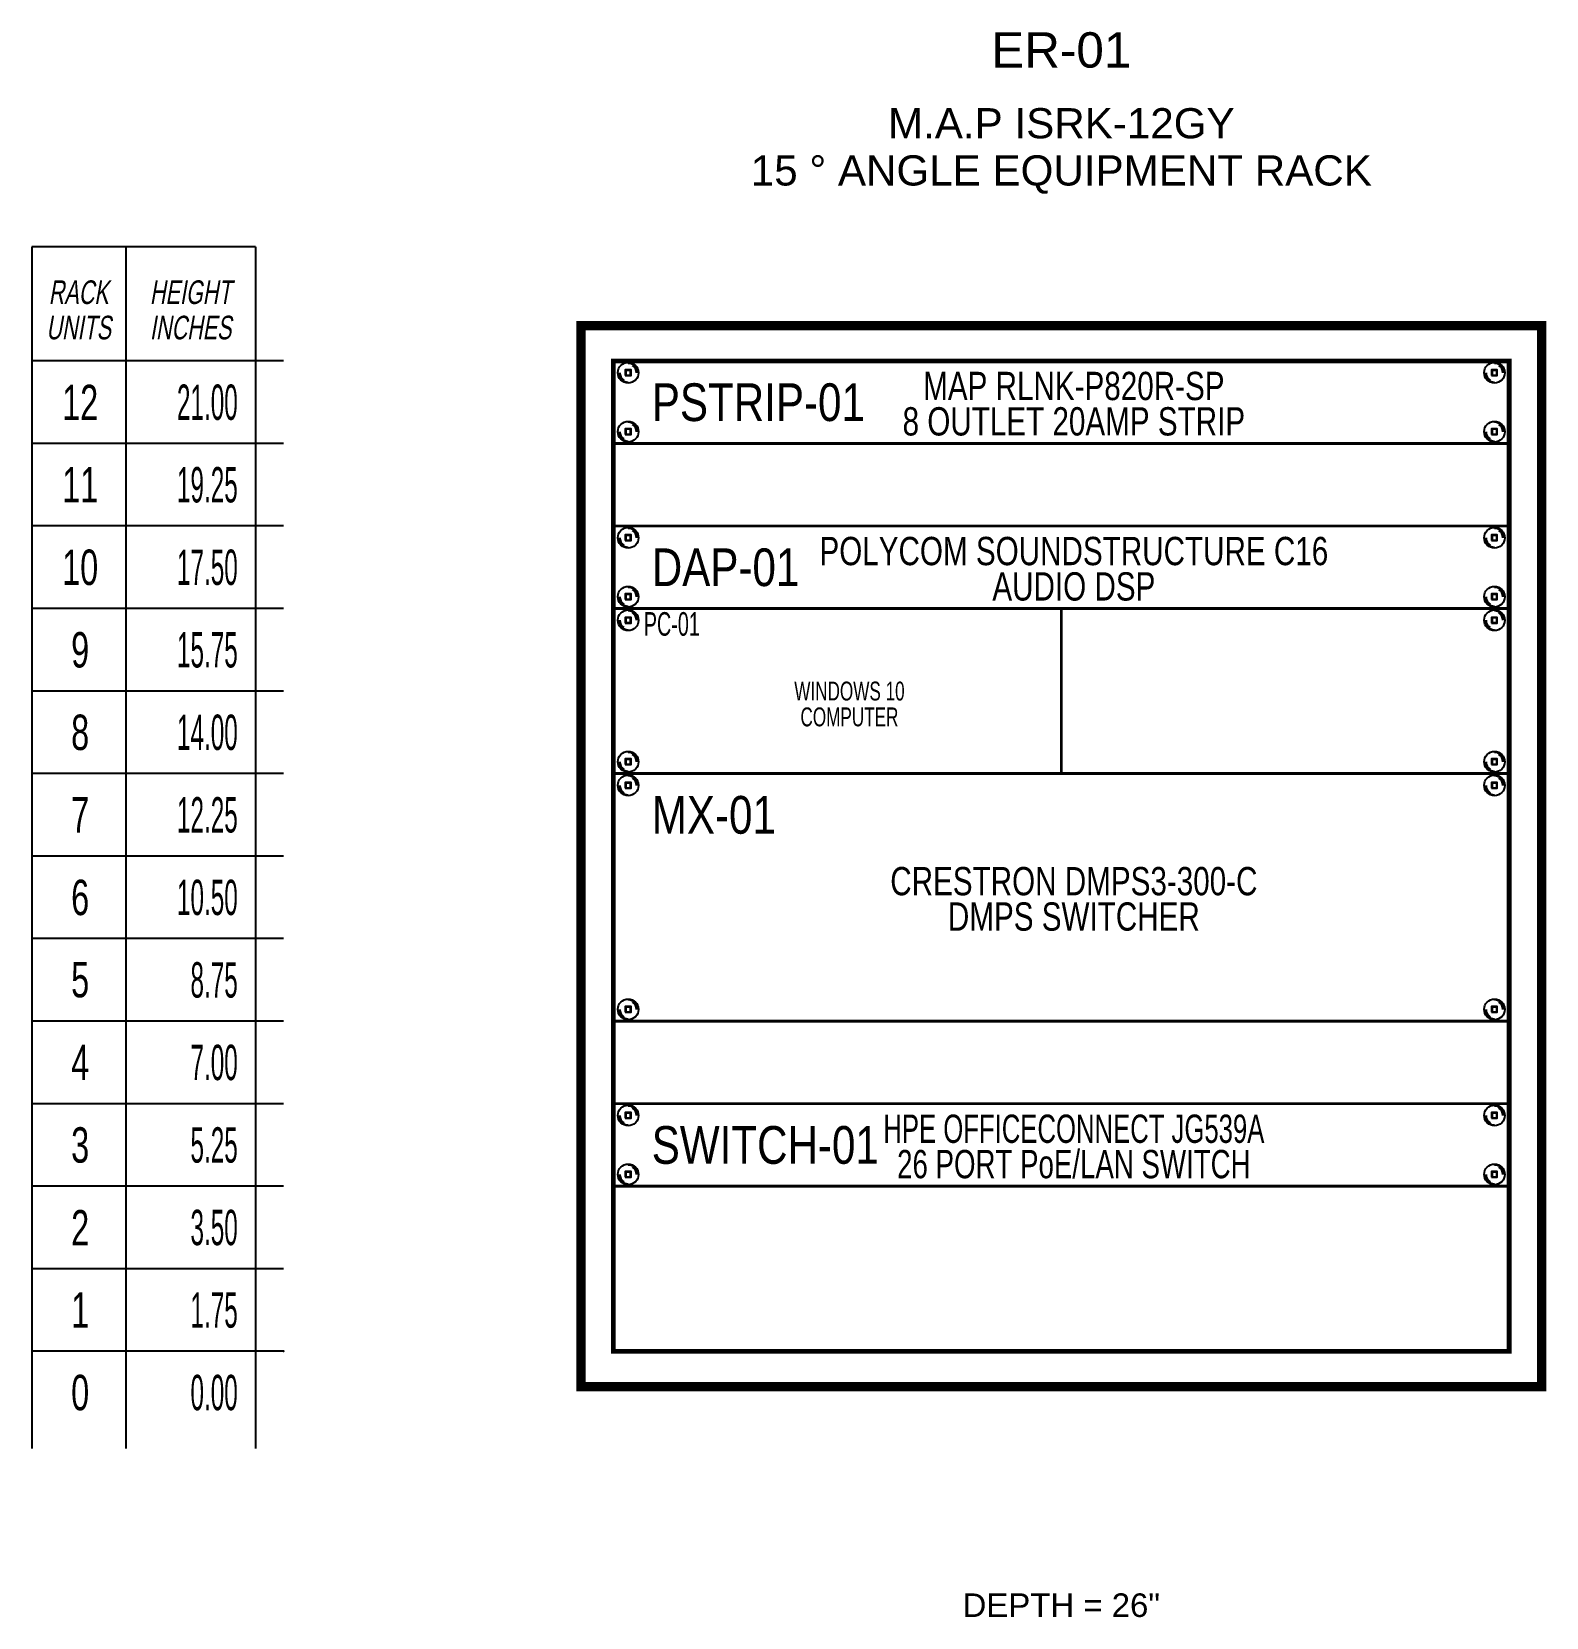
# Model space of a CAD drawing. Extents: x 0 to 120, y 0 to 43.
# Drawn here: x 88.2 to 120.33, y 8.97 to 42.59 of the extents above; entities that cross this region are included whole.
import ezdxf
from ezdxf.enums import TextEntityAlignment as Align

# ---------------------------------------------------------------- set-up
doc = ezdxf.new("R2010")
doc.units = 0
doc.header["$MEASUREMENT"] = 0
doc.layers.get('0').update_dxf_attribs({"linetype": 'CONTINUOUS'})
doc.layers.add('TEXT-MEDIUM', color=1, linetype='CONTINUOUS')
doc.layers.add('TEXT-SMALL', color=7, linetype='CONTINUOUS')
doc.styles.add('JVF', font='stylu.ttf')
doc.styles.add('NARROW', font='ARIALN.TTF')
doc.styles.get("Standard").update_dxf_attribs({"font": 'arial.ttf'})

# ---------------------------------------------------------------- blocks, each defined once
blk = doc.blocks.new('*U21')
for points, const_width in [([(19.687, -0.75), (-0.688, -0.75), (-0.688, 21.75), (19.687, 21.75)], 0.2), ([(19, 0), (0, 0), (0, 21), (19, 21)], 0.1)]:
    blk.add_lwpolyline(points, close=True, dxfattribs=dict(const_width=const_width))
at = {"color": 2}
for p in [(0, 21), (0, 19.25), (0, 17.5), (0, 15.75), (0, 14), (0, 12.25), (0, 10.5), (0, 8.75), (0, 7), (0, 5.25), (0, 3.5), (0, 1.75), (0, 0), (0, 0)]:
    blk.add_point(p, dxfattribs=at)
at = {"layer": 'TEXT-MEDIUM'}
blk.add_attdef('DEVICE', text='', height=0.75, dxfattribs=at).set_placement((9.5, 27.22), align=Align.CENTER)
at = {"layer": 'TEXT-SMALL'}
for tag, height, p in [('MODEL', 0.64, (9.5, 25.72)), ('DESC', 0.64, (9.5, 24.72)), ('DEPTH', 0.5, (9.5, -5.634))]:
    blk.add_attdef(tag, text='', height=height, dxfattribs=at).set_placement(p, align=Align.CENTER)
blk = doc.blocks.new('*U20')
at = {"color": 7}
for p, q in [((-7.59, 23.423), (-12.34, 23.423)), ((-7, 21), (-12.34, 21)), ((-7, 19.25), (-12.34, 19.25)), ((-7, 17.5), (-12.34, 17.5)), ((-7, 15.75), (-12.34, 15.75)), ((-7, 14), (-12.34, 14)), ((-7, 12.25), (-12.34, 12.25)), ((-7, 10.5), (-12.34, 10.5)), ((-7, 8.75), (-12.34, 8.75)), ((-7, 7), (-12.34, 7)), ((-7, 5.25), (-12.34, 5.25)), ((-7, 3.5), (-12.34, 3.5)), ((-7, 1.75), (-12.34, 1.75)), ((-7, 0), (-12.34, 0))]:
    blk.add_line(p, q, dxfattribs=at)
for points in [[(-12.34, 23.423), (-12.34, -2.062)], [(-10.34, 23.423), (-10.34, -2.062)], [(-7.59, 23.423), (-7.59, -2.062)]]:
    blk.add_lwpolyline(points)
blk.add_point((-7, 0))
at = {"color": 7, "style": 'NARROW', "oblique": 10, "width": 0.8}
for s, p in [('RACK', (-11.344, 22.208)), ('HEIGHT', (-8.969, 22.208)), ('UNITS', (-11.344, 21.458)), ('INCHES', (-8.969, 21.458))]:
    blk.add_text(s, height=0.5, dxfattribs=at).set_placement(p, align=Align.CENTER)
at = {"color": 7, "style": 'NARROW', "width": 0.6}
for s, p in [('21.00', (-7.969, 20.125)), ('19.25', (-7.969, 18.375)), ('17.50', (-7.969, 16.625)), ('15.75', (-7.969, 14.875)), ('14.00', (-7.969, 13.125)), ('12.25', (-7.969, 11.375)), ('10.50', (-7.969, 9.625)), ('8.75', (-7.969, 7.875)), ('7.00', (-7.969, 6.125)), ('5.25', (-7.969, 4.375)), ('3.50', (-7.969, 2.625)), ('1.75', (-7.969, 0.875)), ('0.00', (-7.969, -0.875))]:
    blk.add_text(s, height=0.75, dxfattribs=at).set_placement(p, align=Align.MIDDLE_RIGHT)
at = {"color": 7, "style": 'NARROW', "width": 0.8}
for s, p in [('12', (-11.312, 20.125)), ('11', (-11.312, 18.375)), ('10', (-11.312, 16.625)), ('9', (-11.312, 14.875)), ('8', (-11.312, 13.125)), ('7', (-11.312, 11.375)), ('6', (-11.312, 9.625)), ('5', (-11.312, 7.875)), ('4', (-11.312, 6.125)), ('3', (-11.312, 4.375)), ('2', (-11.312, 2.625)), ('1', (-11.312, 0.875)), ('0', (-11.312, -0.875))]:
    blk.add_text(s, height=0.75, dxfattribs=at).set_placement(p, align=Align.MIDDLE)
blk = doc.blocks.new('RACK_DEVICE_V3')
at = {"const_width": 0.0625}
blk.add_lwpolyline([(0, 0), (19, 0), (19, -1.75), (0, -1.75)], close=True, dxfattribs=at)
for points in [[(0.252, -0.31), (0.373, -0.31), (0.373, -0.19), (0.252, -0.19)], [(0.263, -0.3), (0.362, -0.3), (0.362, -0.2), (0.263, -0.2)], [(18.628, -0.31), (18.747, -0.31), (18.747, -0.19), (18.628, -0.19)], [(18.637, -0.3), (18.738, -0.3), (18.738, -0.2), (18.637, -0.2)], [(0.252, -1.56), (0.373, -1.56), (0.373, -1.44), (0.252, -1.44)], [(0.263, -1.55), (0.362, -1.55), (0.362, -1.45), (0.263, -1.45)], [(18.628, -1.56), (18.747, -1.56), (18.747, -1.44), (18.628, -1.44)], [(18.637, -1.55), (18.738, -1.55), (18.738, -1.45), (18.637, -1.45)]]:
    blk.add_lwpolyline(points, close=True)
for centre in [(0.312, -0.25), (18.688, -0.25), (0.312, -1.5), (18.688, -1.5)]:
    blk.add_circle(centre, 0.219)
for centre, radius, start, end in [((0.312, -0.25), 0.199, 180, 270), ((0.312, -0.25), 0.179, 180, 240), ((0.312, -0.25), 0.199, 0, 90), ((0.312, -0.25), 0.179, 0, 60), ((18.688, -0.25), 0.199, 180, 270), ((18.688, -0.25), 0.179, 180, 240), ((18.688, -0.25), 0.199, 0, 90), ((18.688, -0.25), 0.179, 0, 60), ((0.312, -1.5), 0.199, 0, 90), ((18.688, -1.5), 0.199, 0, 90), ((0.312, -1.5), 0.199, 180, 270), ((0.312, -1.5), 0.179, 180, 240), ((0.312, -1.5), 0.179, 0, 60), ((18.688, -1.5), 0.199, 180, 270), ((18.688, -1.5), 0.179, 180, 240), ((18.688, -1.5), 0.179, 0, 60)]:
    blk.add_arc(centre, radius, start, end)
at = {"style": 'JVF'}
blk.add_text('Blocks Produced by xxxxxxxxxxxxxxxxxxxxxxxxxxxxxxxxxxxxxxxxxxxxxxxxxxxxxxxxxxxxxxxxxxxxxxxxxxxx', height=0.00125, dxfattribs=at).set_placement((0, -1.75), align=Align.CENTER)
at = {"width": 0.75}
for tag, p in [('R-MODEL', (9.766, -0.531)), ('R-DESC', (9.766, -1.281))]:
    blk.add_attdef(tag, text='', height=0.6, dxfattribs=at).set_placement(p, align=Align.MIDDLE_CENTER)
at = {"width": 0.8}
blk.add_attdef('R-DEVICE', text='', height=0.8, dxfattribs=at).set_placement((0.813, -0.875), align=Align.MIDDLE_LEFT)
blk = doc.blocks.new('*U42')
at = {"const_width": 0.0625}
blk.add_lwpolyline([(0, 0), (19, 0), (19, -5.25), (0, -5.25)], close=True, dxfattribs=at)
for points in [[(0.252, -0.31), (0.373, -0.31), (0.373, -0.19), (0.252, -0.19)], [(0.263, -0.3), (0.362, -0.3), (0.362, -0.2), (0.263, -0.2)], [(18.628, -0.31), (18.747, -0.31), (18.747, -0.19), (18.628, -0.19)], [(18.637, -0.3), (18.738, -0.3), (18.738, -0.2), (18.637, -0.2)], [(0.252, -5.06), (0.373, -5.06), (0.373, -4.94), (0.252, -4.94)], [(0.263, -5.05), (0.362, -5.05), (0.362, -4.95), (0.263, -4.95)], [(18.628, -5.06), (18.747, -5.06), (18.747, -4.94), (18.628, -4.94)], [(18.637, -5.05), (18.738, -5.05), (18.738, -4.95), (18.637, -4.95)]]:
    blk.add_lwpolyline(points, close=True)
for centre in [(0.312, -0.25), (18.688, -0.25), (0.312, -5), (18.688, -5)]:
    blk.add_circle(centre, 0.219)
for centre, radius, start, end in [((0.312, -0.25), 0.199, 180, 270), ((0.312, -0.25), 0.179, 180, 240), ((0.312, -0.25), 0.199, 0, 90), ((0.312, -0.25), 0.179, 0, 60), ((18.688, -0.25), 0.199, 180, 270), ((18.688, -0.25), 0.179, 180, 240), ((18.688, -0.25), 0.199, 0, 90), ((18.688, -0.25), 0.179, 0, 60), ((0.312, -5), 0.199, 180, 270), ((0.312, -5), 0.179, 180, 240), ((0.312, -5), 0.199, 0, 90), ((0.312, -5), 0.179, 0, 60), ((18.688, -5), 0.199, 180, 270), ((18.688, -5), 0.179, 180, 240), ((18.688, -5), 0.199, 0, 90), ((18.688, -5), 0.179, 0, 60)]:
    blk.add_arc(centre, radius, start, end)
at = {"style": 'JVF'}
blk.add_text('Blocks Produced by xxxxxxxxxxxxxxxxxxxxxxxxxxxxxxxxxxxxxxxxxxxxxxxxxxxxxxxxxxxxxxxxxxxxxxxxxxxx', height=0.00125, dxfattribs=at).set_placement((0, -5.25), align=Align.CENTER)
at = {"width": 0.8}
blk.add_attdef('R-DEVICE', text='', height=0.8, dxfattribs=at).set_placement((0.813, -0.875), align=Align.MIDDLE_LEFT)
at = {"width": 0.75}
for tag, p in [('R-MODEL', (9.766, -2.281)), ('R-DESC', (9.766, -3.031))]:
    blk.add_attdef(tag, text='', height=0.6, dxfattribs=at).set_placement(p, align=Align.MIDDLE_CENTER)
blk = doc.blocks.new('*U43')
at = {"const_width": 0.0625}
blk.add_lwpolyline([(0, 0), (19, 0), (19, -3.5), (0, -3.5)], close=True, dxfattribs=at)
blk.add_lwpolyline([(9.5, 0), (9.5, -3.5)], dxfattribs=at)
for points in [[(0.252, -0.31), (0.373, -0.31), (0.373, -0.19), (0.252, -0.19)], [(0.263, -0.3), (0.362, -0.3), (0.362, -0.2), (0.263, -0.2)], [(18.628, -0.31), (18.747, -0.31), (18.747, -0.19), (18.628, -0.19)], [(18.637, -0.3), (18.738, -0.3), (18.738, -0.2), (18.637, -0.2)], [(0.252, -3.31), (0.373, -3.31), (0.373, -3.19), (0.252, -3.19)], [(0.263, -3.3), (0.362, -3.3), (0.362, -3.2), (0.263, -3.2)], [(18.628, -3.31), (18.747, -3.31), (18.747, -3.19), (18.628, -3.19)], [(18.637, -3.3), (18.738, -3.3), (18.738, -3.2), (18.637, -3.2)]]:
    blk.add_lwpolyline(points, close=True)
for centre in [(0.312, -0.25), (18.688, -0.25), (0.312, -3.25), (18.688, -3.25)]:
    blk.add_circle(centre, 0.219)
for centre, radius, start, end in [((0.312, -0.25), 0.199, 180, 270), ((0.312, -0.25), 0.179, 180, 240), ((0.312, -0.25), 0.199, 0, 90), ((0.312, -0.25), 0.179, 0, 60), ((18.688, -0.25), 0.199, 180, 270), ((18.688, -0.25), 0.179, 180, 240), ((18.688, -0.25), 0.199, 0, 90), ((18.688, -0.25), 0.179, 0, 60), ((0.312, -3.25), 0.199, 180, 270), ((0.312, -3.25), 0.179, 180, 240), ((0.312, -3.25), 0.199, 0, 90), ((0.312, -3.25), 0.179, 0, 60), ((18.688, -3.25), 0.199, 180, 270), ((18.688, -3.25), 0.179, 180, 240), ((18.688, -3.25), 0.199, 0, 90), ((18.688, -3.25), 0.179, 0, 60)]:
    blk.add_arc(centre, radius, start, end)
at = {"style": 'JVF'}
blk.add_text('Blocks Produced by xxxxxxxxxxxxxxxxxxxxxxxxxxxxxxxxxxxxxxxxxxxxxxxxxxxxxxxxxxxxxxxxxxxxxxxxxxxx', height=0.00125, dxfattribs=at).set_placement((0, -3.5), align=Align.CENTER)
at = {"width": 0.6}
for tag, p in [('R-DEVICE-1', (0.644, -0.327)), ('R-DEVICE-2', (9.744, -0.327))]:
    blk.add_attdef(tag, text='', height=0.5, dxfattribs=at).set_placement(p, align=Align.MIDDLE_LEFT)
at = {"width": 0.65}
for tag, p in [('R-MODEL-1', (5.006, -1.75)), ('R-MODEL-2', (13.994, -1.75)), ('R-DESC-1', (5.006, -2.298)), ('R-DESC-2', (13.994, -2.298))]:
    blk.add_attdef(tag, text='', height=0.4, dxfattribs=at).set_placement(p, align=Align.MIDDLE_CENTER)

msp = doc.modelspace()

# ---------------------------------------------------------------- block references
ref = msp.add_blockref('*U21', (100.54, 14.611))
ref.add_attrib('DEVICE', 'ER-01', dxfattribs={"layer": 'TEXT-MEDIUM', "height": 0.75}).set_placement((110.04, 41.831), align=Align.CENTER)
ref.add_attrib('MODEL', 'M.A.P ISRK-12GY', dxfattribs={"layer": 'TEXT-SMALL', "height": 0.64}).set_placement((110.04, 40.331), align=Align.CENTER)
ref.add_attrib('DESC', '15 ° ANGLE EQUIPMENT RACK', dxfattribs={"layer": 'TEXT-SMALL', "height": 0.64}).set_placement((110.04, 39.331), align=Align.CENTER)
ref.add_attrib('DEPTH', 'DEPTH = 26"', dxfattribs={"layer": 'TEXT-SMALL', "height": 0.5}).set_placement((110.04, 8.977), align=Align.CENTER)
msp.add_blockref('*U20', (100.54, 14.611))
for name, p, values in [('RACK_DEVICE_V3', (100.54, 35.611), {'R-DEVICE': 'PSTRIP-01', 'R-MODEL': 'MAP RLNK-P820R-SP', 'R-DESC': '8 OUTLET 20AMP STRIP'}), ('RACK_DEVICE_V3', (100.54, 32.111), {'R-DEVICE': 'DAP-01', 'R-MODEL': 'POLYCOM SOUNDSTRUCTURE C16', 'R-DESC': 'AUDIO DSP'}), ('*U42', (100.54, 26.861), {'R-DEVICE': 'MX-01', 'R-MODEL': 'CRESTRON DMPS3-300-C', 'R-DESC': 'DMPS SWITCHER'})]:
    msp.add_blockref(name, p).add_auto_attribs(values)
ref = msp.add_blockref('*U43', (100.54, 30.361))
ref.add_attrib('R-DEVICE-1', 'PC-01', dxfattribs={"height": 0.5, "width": 0.6}).set_placement((101.184, 30.034), align=Align.MIDDLE_LEFT)
ref.add_attrib('R-MODEL-1', 'WINDOWS 10', dxfattribs={"height": 0.4, "width": 0.65}).set_placement((105.546, 28.611), align=Align.MIDDLE_CENTER)
ref.add_attrib('R-DESC-1', 'COMPUTER', dxfattribs={"height": 0.4, "width": 0.65}).set_placement((105.546, 28.063), align=Align.MIDDLE_CENTER)
ref = msp.add_blockref('RACK_DEVICE_V3', (100.54, 19.861))
ref.add_attrib('R-DEVICE', 'SWITCH-01', dxfattribs={"height": 0.8, "width": 0.8}).set_placement((101.352, 18.986), align=Align.MIDDLE_LEFT)
ref.add_attrib('R-MODEL', 'HPE OFFICECONNECT JG539A', dxfattribs={"height": 0.6, "width": 0.65}).set_placement((110.306, 19.33), align=Align.MIDDLE_CENTER)
ref.add_attrib('R-DESC', '26 PORT PoE/LAN SWITCH', dxfattribs={"height": 0.6, "width": 0.7}).set_placement((110.306, 18.58), align=Align.MIDDLE_CENTER)

doc.saveas('drawing.dxf')
